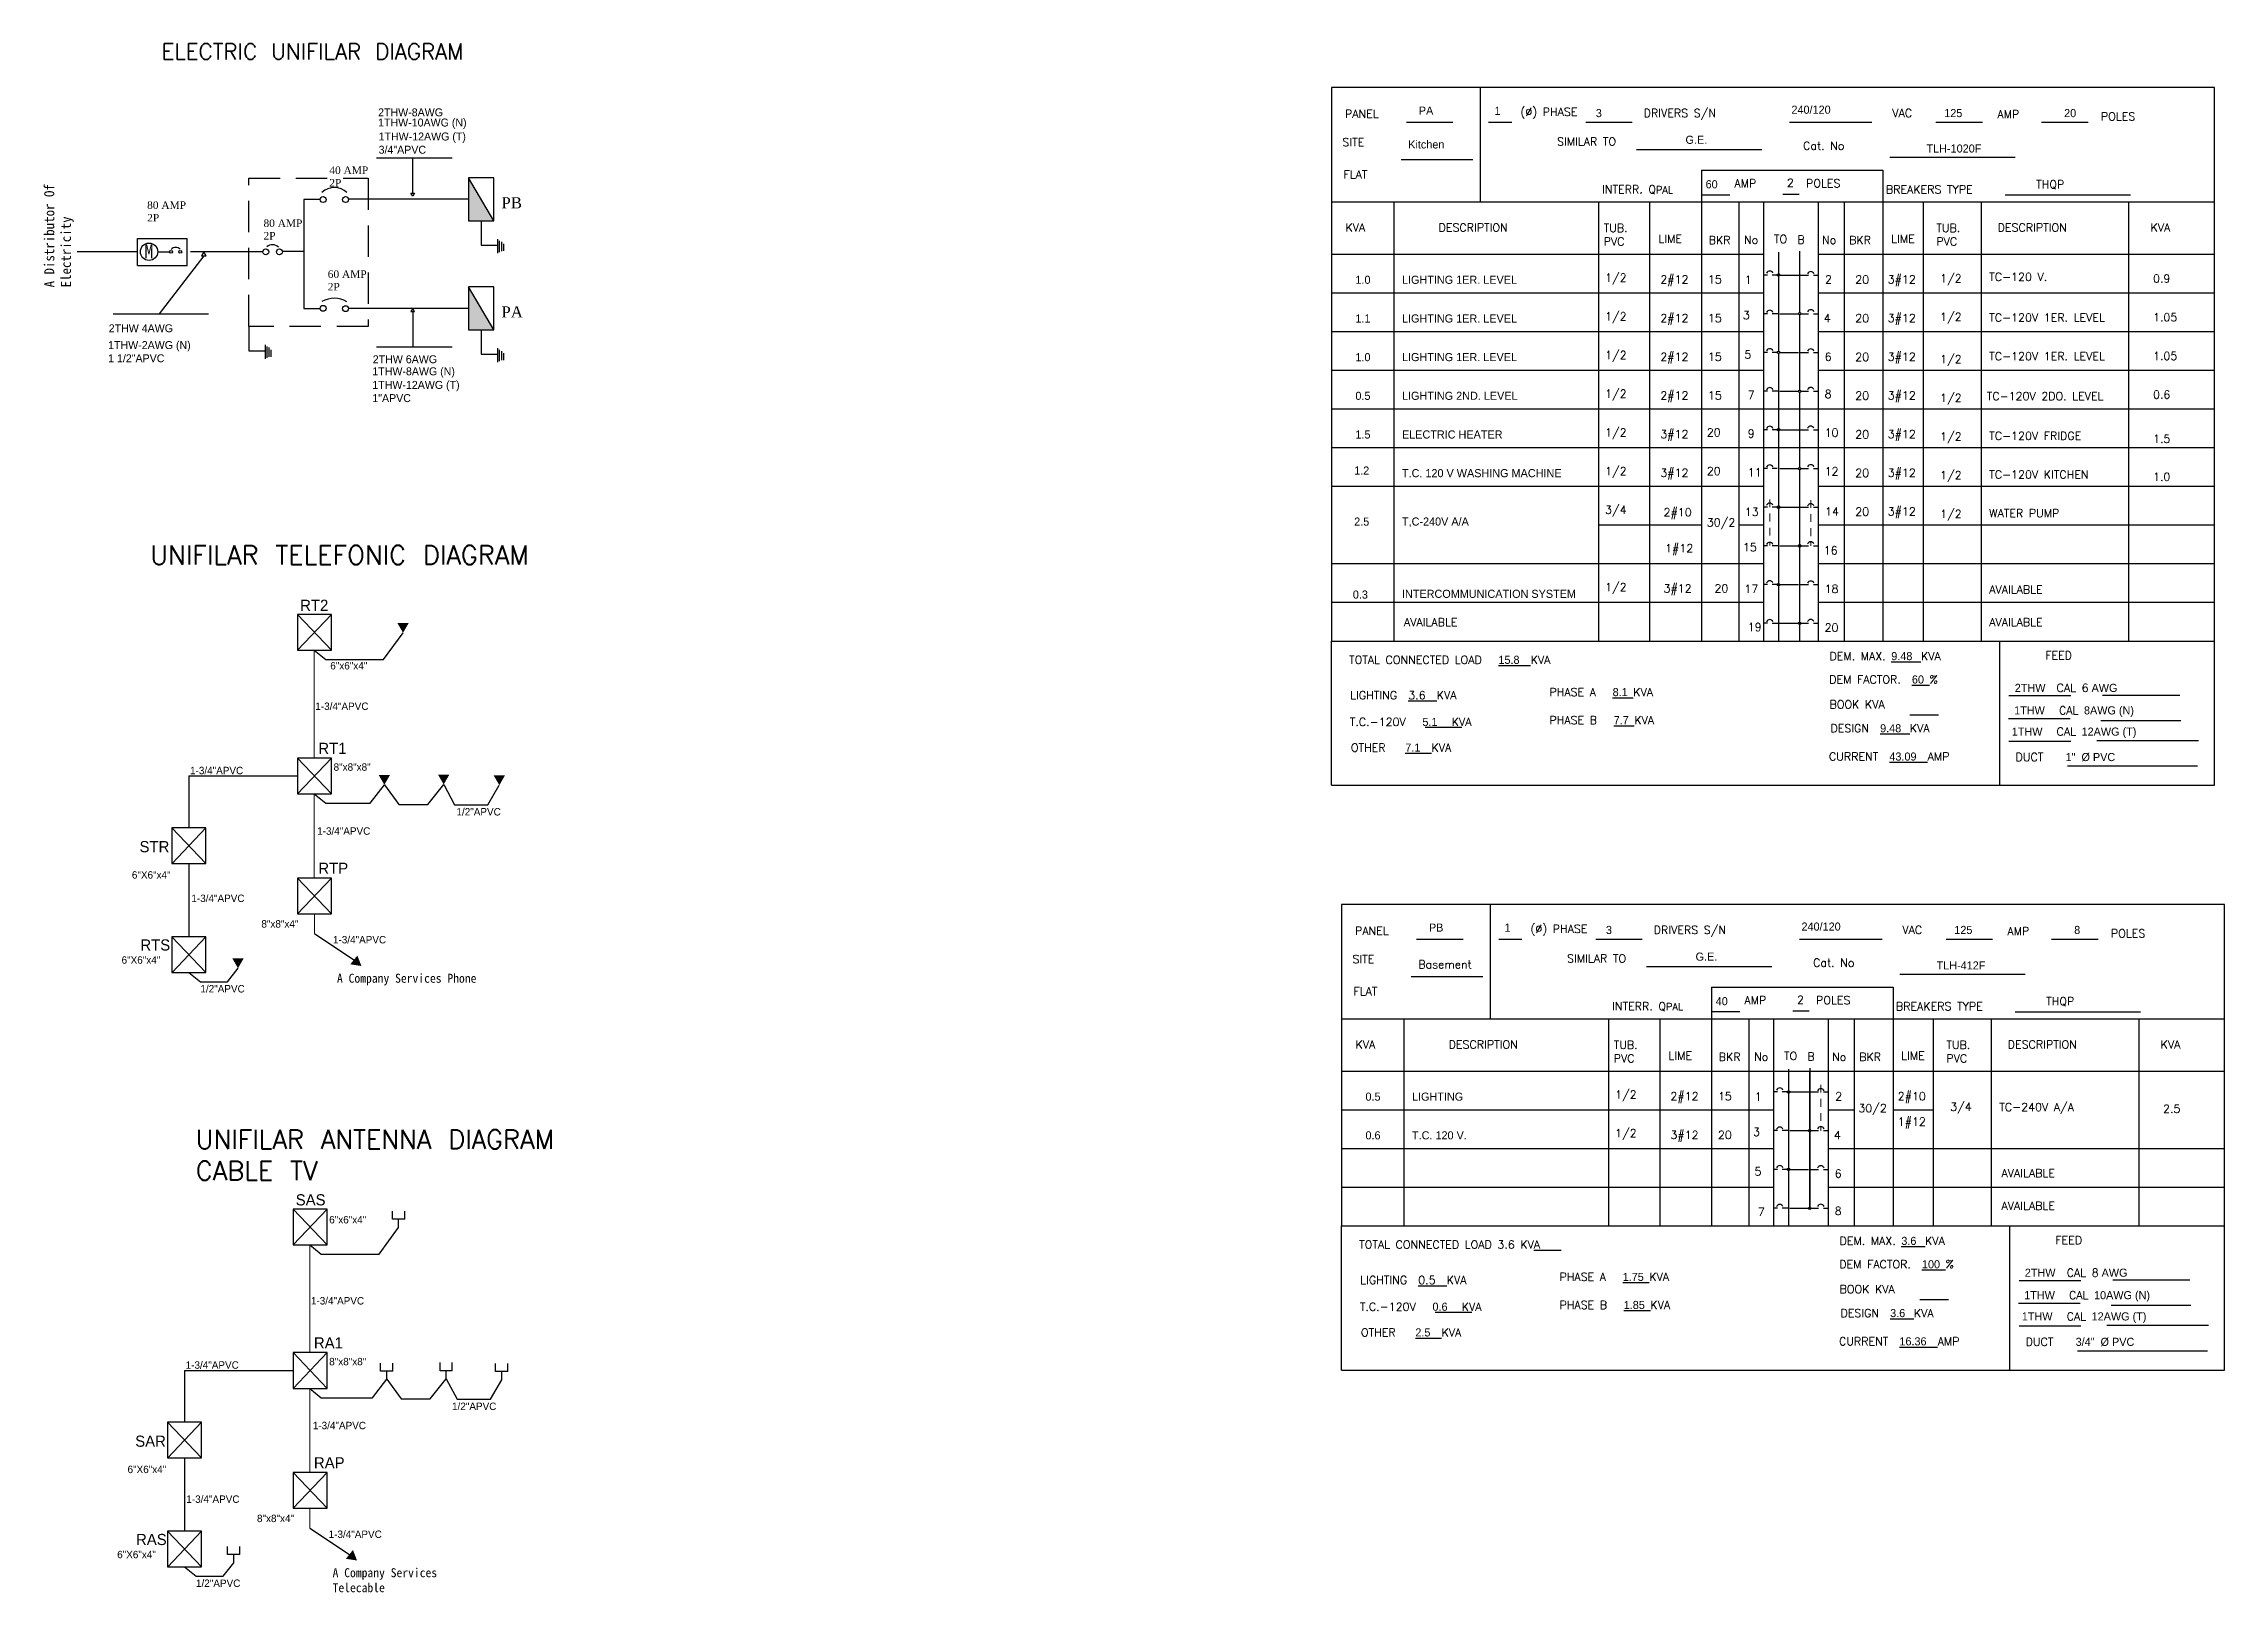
# Model space of a CAD drawing. Header units: inches. Extents: x 41 to 213, y -29 to -2.
# Drawn here: x 178.56 to 213.29, y -27.19 to -2.53 of the extents above; entities that cross this region are included whole.
import ezdxf
from ezdxf.enums import TextEntityAlignment as Align

# ---------------------------------------------------------------- set-up
doc = ezdxf.new("R2010")
doc.units = ezdxf.units.IN
doc.header["$MEASUREMENT"] = 0
for name, pattern in [('ACAD_ISO03W100', [30, 12, -18]), ('DASHED', [0.75, 0.5, -0.25]), ('DASHED2', [0.375, 0.25, -0.125]), ('HIDDEN2', [4.7625, 3.175, -1.5875])]:
    doc.linetypes.add(name, pattern=pattern)
for name, color, linetype in [('04', 4, 'Continuous'), ('ELECTRICAS', 3, 'DASHED'), ('solares', 2, 'Continuous')]:
    doc.layers.add(name, color=color, linetype=linetype)
for name, color, linetype, lineweight in [('DIAGRAMA UNIFILAR Y TABLA DE CARGA 1', 7, 'Continuous', 25), ('Electric- Antenas tv.', 5, 'DASHED', 15), ('PANELES ELECTRICOS1', 42, 'Continuous', 18), ('TEXT_Pen_No__82', 8, 'Continuous', 25), ('textos', 7, 'Continuous', 18), ('TOMACORRIENTES 1', 122, 'Continuous', 40)]:
    doc.layers.add(name, color=color, linetype=linetype, lineweight=lineweight)
doc.styles.add('SIMPLEX', font='simplex.shx', dxfattribs={"height": 0.2})
doc.styles.add('style5', font='txt.shx', dxfattribs={"height": 1.2})
doc.styles.add('time new roman', font='times.ttf', dxfattribs={"height": 0.16})

msp = doc.modelspace()

# ---------------------------------------------------------------- texts
at = {"attachment_point": 1, "style": 'style5'}
for s, insert, char_height, width in [('ELECTRIC UNIFILAR DIAGRAM', (180.441, -2.527), 0.25, 10.95405), ('UNIFILAR TELEFONIC DIAGRAM', (180.261, -10.519), 0.3, 13.14486), ('UNIFILAR ANTENNA DIAGRAM \\PCABLE TV', (180.985, -19.822), 0.3, 13.14486)]:
    msp.add_mtext(s, dxfattribs=dict(at, insert=insert, char_height=char_height, width=width))
at = {"layer": 'DIAGRAMA UNIFILAR Y TABLA DE CARGA 1', "attachment_point": 1, "style": 'SIMPLEX'}
for s, insert, char_height, width in [('PANEL', (199.285, -3.58), 0.129, 8.8992), ('{\\fCountryBlueprint|b0|i0|c2|p2;PA}', (200.461, -3.529), 0.12904, 8.9), ('{\\fCountryBlueprint|b0|i0|c2|p2;1}', (201.665, -3.532), 0.12904, 8.8992), ('(Ø) PHASE', (202.079, -3.549), 0.129, 8.8992), ('{\\fCountryBlueprint|b0|i0|c2|p2;3}', (203.279, -3.568), 0.12904, 8.8992), ('DRIVERS S/N', (204.041, -3.567), 0.12904, 8.8992), ('{\\fCountryBlueprint|b0|i0|c2|p2;240/120}', (206.394, -3.514), 0.12904, 8.8992), ('VAC', (208, -3.567), 0.129, 8.8992), ('{\\fCountryBlueprint|b0|i0|c2|p2;125}', (208.827, -3.568), 0.12904, 8.8992), ('AMP', (209.673, -3.585), 0.129, 8.8992), ('{\\fCountryBlueprint|b0|i0|c2|p2;20}', (210.736, -3.568), 0.12904, 8.8992), ('POLES', (211.321, -3.621), 0.129, 8.8992), ('SITE', (199.244, -4.032), 0.129, 8.8992), ('\\P{\\fCountryBlueprint|b0|i0|c2|p2;Kitchen}', (200.292, -3.852), 0.12904, 8.9), ('SIMILAR TO', (202.661, -4.022), 0.129, 8.8992), ('{\\fCountryBlueprint|b0|i0|c2|p2;G.E.}', (204.707, -3.993), 0.12904, 8.8992), ('Cat. No', (206.579, -4.088), 0.129, 8.8992), ('{\\fCountryBlueprint|b0|i0|c2|p2;TLH-1020F}', (208.545, -4.132), 0.12904, 8.8992), ('FLAT', (199.26, -4.545), 0.129, 8.8992), ('INTERR. Q{\\H0.875x;PAL}', (203.379, -4.782), 0.12904, 8.8992), ('{\\fCountryBlueprint|b0|i0|c2|p2;60}', (205.027, -4.701), 0.12904, 8.8992), ('AMP', (205.485, -4.686), 0.129, 8.8992), ('2', (206.322, -4.678), 0.129, 8.8992), ('POLES', (206.626, -4.686), 0.129, 8.8992), ('BREAKERS TYPE', (207.897, -4.783), 0.12904, 8.8992), ('THQP', (210.29, -4.702), 0.129, 8.8992), ('KVA', (199.292, -5.391), 0.129, 8.8992), ('DESCRIPTION', (200.775, -5.391), 0.12904, 8.8992), ('TUB.\\PPVC', (203.404, -5.397), 0.129, 8.8992), ('TUB.\\PPVC', (208.701, -5.397), 0.129, 8.8992), ('DESCRIPTION', (209.677, -5.391), 0.12904, 8.8992), ('KVA', (212.112, -5.391), 0.129, 8.8992), ('LIME', (204.275, -5.57), 0.129, 8.8992), ('BKR', (205.076, -5.59), 0.129, 8.8992), ('No', (205.638, -5.586), 0.129, 1.02248), ('TO', (206.115, -5.573), 0.129, 1.02248), ('B', (206.488, -5.583), 0.129, 1.02248), ('No', (206.881, -5.588), 0.129, 1.02248), ('BKR', (207.312, -5.59), 0.129, 8.8992), ('LIME', (207.982, -5.57), 0.129, 8.8992), ('{\\fCountryBlueprint|b0|i0|c2|p2;1.0}', (199.451, -6.222), 0.12904, 3.23991), ('{\\fCountryBlueprint|b0|i0|c2|p2;LIGHTING 1ER. LEVEL}', (200.192, -6.222), 0.12904, 3.23991), ('1/2', (203.426, -6.188), 0.129, 3.24), ('2#12', (204.306, -6.216), 0.129, 3.24), ('15', (205.063, -6.216), 0.129, 3.24), ('1', (205.65, -6.223), 0.129, 3.23991), ('2', (206.929, -6.216), 0.129, 3.23991), ('20', (207.41, -6.219), 0.129, 3.24), ('3#12', (207.926, -6.216), 0.129, 3.24), ('1/2', (208.762, -6.199), 0.129, 3.24), ('TC-120 V.  ', (209.543, -6.176), 0.12904, 3.24), ('0.9', (212.151, -6.203), 0.129, 3.24), ('{\\fCountryBlueprint|b0|i0|c2|p2;1.1}', (199.451, -6.838), 0.12904, 3.23991), ('{\\fCountryBlueprint|b0|i0|c2|p2;LIGHTING 1ER. LEVEL}', (200.192, -6.838), 0.12904, 3.23991), ('1/2', (203.426, -6.804), 0.129, 3.24), ('2#12', (204.306, -6.832), 0.129, 3.24), ('15', (205.063, -6.832), 0.129, 3.24), ('3', (205.621, -6.784), 0.129, 3.23991), ('4', (206.909, -6.834), 0.129, 3.23991), ('20', (207.41, -6.835), 0.129, 3.24), ('3#12', (207.926, -6.832), 0.129, 3.24), ('1/2', (208.762, -6.813), 0.129, 3.24), ('TC-120V 1ER. LEVEL   ', (209.543, -6.824), 0.12904, 3.24), ('1.05', (212.151, -6.819), 0.129, 3.24), ('\\pt1.16134;{\\fCountryBlueprint|b0|i0|c2|p2;1.0}', (199.451, -7.454), 0.12904, 3.24), ('{\\fCountryBlueprint|b0|i0|c2|p2;LIGHTING 1ER. LEVEL}', (200.192, -7.453), 0.12904, 3.23991), ('1/2', (203.426, -7.42), 0.129, 3.24), ('2#12', (204.306, -7.448), 0.129, 3.24), ('15', (205.063, -7.448), 0.129, 3.24), ('5', (205.644, -7.411), 0.129, 3.23991), ('6', (206.922, -7.448), 0.129, 3.23991), ('20', (207.41, -7.451), 0.129, 3.24), ('3#12', (207.926, -7.448), 0.129, 3.24), ('1/2', (208.762, -7.486), 0.129, 3.24), ('TC-120V 1ER. LEVEL   ', (209.543, -7.44), 0.12904, 3.24), ('1.05', (212.151, -7.435), 0.129, 3.24), ('\\pt1.16134;{\\fCountryBlueprint|b0|i0|c2|p2;0.5}', (199.451, -8.07), 0.12904, 3.24), ('{\\fCountryBlueprint|b0|i0|c2|p2;LIGHTING 2ND. LEVEL}', (200.192, -8.069), 0.12904, 3.23991), ('1/2', (203.426, -8.036), 0.129, 3.24), ('2#12', (204.306, -8.064), 0.129, 3.24), ('15', (205.063, -8.064), 0.129, 3.24), ('7', (205.698, -8.056), 0.129, 3.23991), ('8', (206.922, -8.04), 0.129, 3.23991), ('20', (207.41, -8.067), 0.129, 3.24), ('3#12', (207.926, -8.064), 0.129, 3.24), ('1/2', (208.762, -8.102), 0.129, 3.24), ('TC-120V 2DO. LEVEL', (209.504, -8.075), 0.12904, 3.24), ('0.6', (212.151, -8.051), 0.129, 3.24), ('1/2', (203.426, -8.652), 0.129, 3.24), ('3#12', (204.306, -8.68), 0.129, 3.24), ('20', (205.046, -8.652), 0.129, 3.24), ('9', (205.698, -8.672), 0.129, 3.23991), ('10', (206.922, -8.656), 0.129, 3.23991), ('3#12', (207.926, -8.68), 0.129, 3.24), ('{\\fCountryBlueprint|b0|i0|c2|p2;1.5}', (199.451, -8.685), 0.12904, 3.23991), ('{\\fCountryBlueprint|b0|i0|c2|p2;ELECTRIC HEATER}', (200.192, -8.685), 0.12904, 3.23991), ('20', (207.41, -8.683), 0.129, 3.24), ('1/2', (208.762, -8.718), 0.129, 3.24), ('TC-120V FRIDGE', (209.543, -8.707), 0.12904, 3.24), ('1.5', (212.151, -8.754), 0.129, 3.24), ('{\\fCountryBlueprint|b0|i0|c2|p2;1.2}', (199.431, -9.259), 0.12904, 3.23991), ('{\\fCountryBlueprint|b0|i0|c2|p2;T.C. 120 V WASHING MACHINE}', (200.192, -9.301), 0.12904, 3.23991), ('1/2', (203.426, -9.268), 0.129, 3.24), ('3#12', (204.306, -9.296), 0.129, 3.24), ('20', (205.046, -9.268), 0.129, 3.24), ('11', (205.698, -9.288), 0.129, 3.23991), ('12', (206.922, -9.272), 0.129, 3.23991), ('20', (207.41, -9.298), 0.129, 3.24), ('3#12', (207.926, -9.296), 0.129, 3.24), ('1/2', (208.762, -9.334), 0.129, 3.24), ('TC-120V KITCHEN', (209.543, -9.323), 0.12904, 3.24), ('1.0', (212.151, -9.359), 0.129, 3.24), ('{\\fCountryBlueprint|b0|i0|c2|p2;2.5}', (199.431, -10.072), 0.12904, 3.23991), ('{\\fCountryBlueprint|b0|i0|c2|p2;T,C-240V A/A}', (200.192, -10.071), 0.12904, 3.23991), ('3/4', (203.426, -9.884), 0.129, 3.24), ('2#10', (204.358, -9.924), 0.129, 3.24), ('30/2', (205.046, -10.085), 0.129, 3.24), ('13', (205.65, -9.918), 0.129, 3.23991), ('14', (206.929, -9.912), 0.129, 3.23991), ('20', (207.41, -9.914), 0.129, 3.24), ('3#12', (207.926, -9.911), 0.129, 3.24), ('1/2', (208.762, -9.95), 0.129, 3.24), ('WATER PUMP', (209.543, -9.939), 0.129, 3.24), ('1#12', (204.382, -10.497), 0.129, 3.24), ('15', (205.621, -10.48), 0.129, 3.23991), ('16', (206.909, -10.53), 0.129, 3.23991), ('1/2', (203.426, -11.115), 0.129, 3.24), ('3#12', (204.358, -11.136), 0.129, 3.24), ('{\\fCountryBlueprint|b0|i0|c2|p2;0.3}', (199.41, -11.234), 0.12904, 3.23991), ('{\\fCountryBlueprint|b0|i0|c2|p2;INTERCOMMUNICATION SYSTEM}', (200.192, -11.222), 0.12904, 3.23991), ('20', (205.168, -11.136), 0.129, 3.24), ('17', (205.644, -11.143), 0.129, 3.23991), ('18', (206.922, -11.143), 0.129, 3.23991), ('AVAILABLE', (209.543, -11.155), 0.129, 3.23991), ('AVAILABLE', (200.224, -11.675), 0.129, 3.23991), ('19', (205.698, -11.751), 0.129, 3.23991), ('20', (206.922, -11.759), 0.129, 3.23991), ('AVAILABLE', (209.543, -11.675), 0.129, 3.23991), ('TOTAL CONNECTED LOAD   {\\fCountryBlueprint|b0|i0|c2|p2;\\L15.8}  KVA', (199.35, -12.273), 0.12904, 8.9), ('DEM. MAX. {\\fCountryBlueprint|b0|i0|c2|p2;\\L9.48\\fTimes New Roman|b0|i0|c0|p18; } KVA', (206.999, -12.214), 0.12904, 8.9), ('FEED', (210.436, -12.202), 0.129, 8.8992), ('LIGHTING  {\\L3.6 } KVA', (199.368, -12.837), 0.12904, 8.9), ('PHASE A   {\\fCountryBlueprint|b0|i0|c2|p2;\\L8.1} KVA ', (202.54, -12.787), 0.12904, 8.9), ('DEM FACTOR.  {\\fCountryBlueprint|b0|i0|c2|p2;\\L60} %', (206.996, -12.586), 0.12904, 8.9), ('{\\fCountryBlueprint|b0|i0|c2|p2;2THW}  CAL 6{\\fCountryBlueprint|b0|i0|c2|p2; AWG}', (209.95, -12.72), 0.12904, 8.8992), ('BOOK KVA', (207, -12.982), 0.129, 8.8992), ('{\\fCountryBlueprint|b0|i0|c2|p2;1THW }  CAL {\\fCountryBlueprint|b0|i0|c2|p2;8AWG (N)}', (209.94, -13.078), 0.12904, 8.9), ('T.C.-120V   {\\fCountryBlueprint|b0|i0|c2|p2;5.1\\fTimes New Roman|b0|i0|c0|p18; }  KVA', (199.362, -13.262), 0.12904, 8.9), ('PHASE B   {\\fCountryBlueprint|b0|i0|c2|p2;\\L7.7} KVA ', (202.54, -13.234), 0.12904, 8.9), ('DESIGN {\\L \\fCountryBlueprint|b0|i0|c2|p2;9.48\\fTimes New Roman|b0|i0|c0|p18; } KVA', (207.015, -13.363), 0.12904, 8.9), ('{\\fCountryBlueprint|b0|i0|c2|p2;1THW }  CAL {\\fCountryBlueprint|b0|i0|c2|p2;12AWG (T)}', (209.902, -13.416), 0.12904, 8.8992), ('OTHER   {\\fCountryBlueprint|b0|i0|c2|p2; \\L7.1}  KVA', (199.379, -13.671), 0.12904, 8.9), ('CURRENT  {\\fCountryBlueprint|b0|i0|c2|p2;\\L43.09}  AMP', (206.991, -13.813), 0.12904, 8.9), ('DUCT    {\\fCountryBlueprint|b0|i0|c2|p2;1"  Ø PVC}', (209.963, -13.821), 0.12904, 8.9), ('PANEL', (199.445, -16.587), 0.129, 8.8992), ('{\\fCountryBlueprint|b0|i0|c2|p2;PB}', (200.622, -16.536), 0.12904, 8.9), ('{\\fCountryBlueprint|b0|i0|c2|p2;1}', (201.825, -16.538), 0.12904, 8.8992), ('(Ø) PHASE', (202.239, -16.556), 0.129, 8.8992), ('{\\fCountryBlueprint|b0|i0|c2|p2;3}', (203.44, -16.574), 0.12904, 8.8992), ('DRIVERS S/N', (204.201, -16.574), 0.12904, 8.8992), ('{\\fCountryBlueprint|b0|i0|c2|p2;240/120}', (206.554, -16.52), 0.12904, 8.8992), ('VAC', (208.16, -16.574), 0.129, 8.8992), ('{\\fCountryBlueprint|b0|i0|c2|p2;125}', (208.987, -16.574), 0.12904, 8.8992), ('AMP', (209.833, -16.592), 0.129, 8.8992), ('{\\fCountryBlueprint|b0|i0|c2|p2;8}', (210.896, -16.574), 0.12904, 8.8992), ('POLES', (211.481, -16.628), 0.129, 8.8992), ('{\\fCountryBlueprint|b0|i0|c2|p2;G.E.}', (204.867, -16.999), 0.12904, 8.8992), ('SITE', (199.404, -17.038), 0.129, 8.8992), ('Basement', (200.452, -17.122), 0.129, 8.9), ('SIMILAR TO', (202.821, -17.029), 0.129, 8.8992), ('Cat. No', (206.739, -17.095), 0.129, 8.8992), ('{\\fCountryBlueprint|b0|i0|c2|p2;TLH-412F}', (208.705, -17.139), 0.12904, 8.8992), ('FLAT', (199.42, -17.552), 0.129, 8.8992), ('{\\fCountryBlueprint|b0|i0|c2|p2;40}', (205.188, -17.708), 0.12904, 8.8992), ('AMP', (205.645, -17.692), 0.129, 8.8992), ('2', (206.482, -17.685), 0.129, 8.8992), ('POLES', (206.786, -17.692), 0.129, 8.8992), ('THQP', (210.45, -17.709), 0.129, 8.8992), ('INTERR. Q{\\H0.875x;PAL}', (203.539, -17.789), 0.12904, 8.8992), ('BREAKERS TYPE', (208.057, -17.79), 0.12904, 8.8992), ('KVA', (199.452, -18.398), 0.129, 8.8992), ('DESCRIPTION', (200.935, -18.398), 0.12904, 8.8992), ('TUB.\\PPVC', (203.564, -18.404), 0.129, 8.8992), ('TUB.\\PPVC', (208.861, -18.404), 0.129, 8.8992), ('DESCRIPTION', (209.838, -18.398), 0.12904, 8.8992), ('KVA', (212.272, -18.398), 0.129, 8.8992), ('LIME', (204.435, -18.576), 0.129, 8.8992), ('BKR', (205.236, -18.596), 0.129, 8.8992), ('No', (205.799, -18.592), 0.129, 1.02248), ('TO', (206.276, -18.58), 0.129, 1.02248), ('B', (206.648, -18.589), 0.129, 1.02248), ('No', (207.041, -18.595), 0.129, 1.02248), ('BKR', (207.472, -18.596), 0.129, 8.8992), ('LIME', (208.142, -18.576), 0.129, 8.8992), ('{\\fCountryBlueprint|b0|i0|c2|p2;0.5}', (199.611, -19.228), 0.12904, 3.23991), ('{\\fCountryBlueprint|b0|i0|c2|p2;LIGHTING }', (200.352, -19.228), 0.12904, 3.23991), ('1/2', (203.586, -19.195), 0.129, 3.24), ('2#12', (204.467, -19.222), 0.129, 3.24), ('15', (205.223, -19.222), 0.129, 3.24), ('1', (205.81, -19.229), 0.129, 3.23991), ('2', (207.09, -19.223), 0.129, 3.23991), ('30/2', (207.459, -19.412), 0.129, 3.24), ('2#10', (208.086, -19.222), 0.129, 3.24), ('3/4', (208.922, -19.389), 0.129, 3.24), ('TC-240V A/A  ', (209.703, -19.394), 0.12904, 3.24), ('2.5', (212.311, -19.421), 0.129, 3.24), ('1/2', (203.586, -19.81), 0.129, 3.24), ('3', (205.781, -19.791), 0.129, 3.23991), ('1#12', (208.086, -19.626), 0.129, 3.24), ('{\\fCountryBlueprint|b0|i0|c2|p2;0.6}', (199.611, -19.844), 0.12904, 3.23991), ('{\\fCountryBlueprint|b0|i0|c2|p2;T.C. 120 V.}', (200.352, -19.844), 0.12904, 3.23991), ('3#12', (204.467, -19.838), 0.129, 3.24), ('20', (205.223, -19.838), 0.129, 3.24), ('4', (207.069, -19.84), 0.129, 3.23991), ('5', (205.805, -20.418), 0.129, 3.23991), ('6', (207.083, -20.454), 0.129, 3.23991), ('AVAILABLE', (209.738, -20.447), 0.129, 3.24), ('7', (205.858, -21.062), 0.129, 3.23991), ('8', (207.083, -21.047), 0.129, 3.23991), ('AVAILABLE', (209.738, -20.967), 0.129, 3.24), ('DEM. MAX. {\\fCountryBlueprint|b0|i0|c2|p2;\\L3.6\\fTimes New Roman|b0|i0|c0|p18; } KVA', (207.159, -21.525), 0.12904, 8.9), ('FEED', (210.596, -21.513), 0.129, 8.8992), ('TOTAL CONNECTED LOAD 3.6 KVA', (199.51, -21.584), 0.12904, 8.9), ('LIGHTING  {\\L0.5 } KVA', (199.528, -22.148), 0.12904, 8.9), ('PHASE A   {\\fCountryBlueprint|b0|i0|c2|p2;\\L1.75} KVA ', (202.7, -22.098), 0.12904, 8.9), ('DEM FACTOR.  {\\fCountryBlueprint|b0|i0|c2|p2;\\L100} %', (207.156, -21.897), 0.12904, 8.9), ('{\\fCountryBlueprint|b0|i0|c2|p2;2THW}  CAL 8{\\fCountryBlueprint|b0|i0|c2|p2; AWG}', (210.11, -22.031), 0.12904, 8.8992), ('T.C.-120V   {\\fCountryBlueprint|b0|i0|c2|p2;0.6\\fTimes New Roman|b0|i0|c0|p18; }  KVA', (199.522, -22.573), 0.12904, 8.9), ('PHASE B   {\\fCountryBlueprint|b0|i0|c2|p2;\\L1.85} KVA ', (202.7, -22.545), 0.12904, 8.9), ('BOOK KVA', (207.16, -22.293), 0.129, 8.8992), ('{\\fCountryBlueprint|b0|i0|c2|p2;1THW }  CAL {\\fCountryBlueprint|b0|i0|c2|p2;10AWG (N)}', (210.1, -22.389), 0.12904, 8.9), ('DESIGN {\\L \\fCountryBlueprint|b0|i0|c2|p2;3.6\\fTimes New Roman|b0|i0|c0|p18; } KVA', (207.175, -22.674), 0.12904, 8.9), ('{\\fCountryBlueprint|b0|i0|c2|p2;1THW }  CAL {\\fCountryBlueprint|b0|i0|c2|p2;12AWG (T)}', (210.062, -22.727), 0.12904, 8.8992), ('OTHER   {\\fCountryBlueprint|b0|i0|c2|p2; \\L2.5}  KVA', (199.539, -22.982), 0.12904, 8.9), ('CURRENT  {\\fCountryBlueprint|b0|i0|c2|p2;\\L16.36}  AMP', (207.151, -23.124), 0.12904, 8.9), ('DUCT    {\\fCountryBlueprint|b0|i0|c2|p2;3/4"  Ø PVC}', (210.123, -23.132), 0.12904, 8.9)]:
    msp.add_mtext(s, dxfattribs=dict(at, insert=insert, char_height=char_height, width=width))
at = {"layer": 'PANELES ELECTRICOS1', "linetype": 'HIDDEN2'}
for s, height, p in [('RT2', 0.1776, (182.647, -11.558)), ('6"x6"x4"', 0.1182, (183.127, -12.491)), ('1-3/4"APVC', 0.1182, (182.889, -13.136)), ('RT1', 0.1776, (182.937, -13.836)), ('1-3/4"APVC', 0.1182, (180.894, -14.159)), ('8"x8"x8"', 0.1182, (183.18, -14.104)), ('1/2"APVC', 0.1182, (185.136, -14.816)), ('STR', 0.1776, (180.09, -15.401)), ('1-3/4"APVC', 0.1182, (182.918, -15.123)), ('RTP', 0.1776, (182.937, -15.745)), ('6"X6"x4"', 0.1182, (179.968, -15.821)), ('1-3/4"APVC', 0.1182, (180.915, -16.194)), ('8"x8"x4"', 0.1182, (182.03, -16.601)), ('RTS', 0.1776, (180.103, -16.966)), ('1-3/4"APVC', 0.1182, (183.17, -16.853)), ('6"X6"x4"', 0.1182, (179.804, -17.177)), ('1/2"APVC', 0.1182, (181.059, -17.634)), ('SAS', 0.1776, (182.577, -21.024)), ('6"x6"x4"', 0.1182, (183.11, -21.311)), ('1-3/4"APVC', 0.1182, (182.819, -22.602)), ('RA1', 0.1776, (182.867, -23.302)), ('1-3/4"APVC', 0.1182, (180.824, -23.625)), ('8"x8"x8"', 0.1182, (183.11, -23.57)), ('1/2"APVC', 0.1182, (185.066, -24.282)), ('1-3/4"APVC', 0.1182, (182.849, -24.588)), ('SAR', 0.1776, (180.021, -24.867)), ('6"X6"x4"', 0.1182, (179.899, -25.287)), ('RAP', 0.1776, (182.867, -25.211)), ('1-3/4"APVC', 0.1182, (180.835, -25.76)), ('8"x8"x4"', 0.1182, (181.96, -26.067)), ('RAS', 0.1776, (180.034, -26.432)), ('1-3/4"APVC', 0.1182, (183.101, -26.319)), ('6"X6"x4"', 0.1182, (179.734, -26.642)), ('1/2"APVC', 0.1182, (180.989, -27.099))]:
    msp.add_text(s, height=height, dxfattribs=at).set_placement(p)
at = {"layer": 'solares', "color": 2, "linetype": 'Continuous', "attachment_point": 1, "style": 'time new roman'}
for s, insert, char_height, width in [('40 AMP\\P2P', (183.112, -4.482), 0.12, 1.02777), ('80 AMP\\P2P', (180.211, -5.038), 0.12, 1.02777), ('PB', (185.852, -4.972), 0.1774, 0.25501), ('80 AMP\\P2P', (182.064, -5.326), 0.12, 1.02777), ('60 AMP\\P2P', (183.087, -6.137), 0.12, 1.02777), ('PA', (185.852, -6.709), 0.1774, 0.25501)]:
    msp.add_mtext(s, dxfattribs=dict(at, insert=insert, char_height=char_height, width=width))
at = {"layer": 'textos'}
for s, insert, char_height, width, attachment_point in [('2THW-8AWG ', (183.889, -3.686), 0.1264, 2.07666, 7), ('1THW-10AWG (N)', (183.889, -3.884), 0.1264, 2.07666, 7), ('1THW-12AWG (T)\\P3/4"APVC', (183.897, -4.281), 0.1264, 2.07666, 7), ('{\\fBatangChe|b0|i0|c0|p49;\\C6;M}', (180.168, -5.723), 0.22154, 3.6397, 1), ('1THW-2AWG (N)\\P1 1/2"APVC', (179.59, -7.263), 0.1264, 2.07666, 1), ('2THW 4AWG', (179.599, -6.996), 0.1264, 2.07666, 1), ('2THW 6AWG', (183.804, -7.489), 0.1264, 2.07666, 1), ('1THW-8AWG (N)', (183.797, -7.681), 0.1264, 2.07666, 1), ('1THW-12AWG (T)\\P1"APVC', (183.797, -7.897), 0.1264, 2.07666, 1), ('{\\fBatangChe|b0|i0|c0|p49;\\C6;A Company Services Phone}', (183.234, -17.336), 0.14313, 2.35156, 1), ('{\\fBatangChe|b0|i0|c0|p49;\\C6;A Company Services Telecable}', (183.164, -26.801), 0.14313, 2.35156, 1)]:
    msp.add_mtext(s, dxfattribs=dict(at, insert=insert, char_height=char_height, width=width, attachment_point=attachment_point))
at = {"layer": 'textos', "insert": (178.573, -6.408), "char_height": 0.15904, "width": 2.61284, "attachment_point": 1, "rotation": 90}
msp.add_mtext('{\\fBatangChe|b0|i0|c0|p49;\\C6;A Distributor Of Electricity}', dxfattribs=at)

# ---------------------------------------------------------------- blocks, each defined once
blk = doc.blocks.new('registro electrico')
at = {"layer": 'Electric- Antenas tv.', "color": 30, "linetype": 'ACAD_ISO03W100', "lineweight": -3}
blk.add_lwpolyline([(-1.1, -1.14), (1.07, -1.14), (1.07, 1.14), (-1.1, 1.14)], close=True, dxfattribs=at)
for points in [[(-1.1, 1.14), (1.07, -1.14)], [(1.07, 1.14), (-1.09, -1.14)]]:
    blk.add_lwpolyline(points, dxfattribs=at)
blk = doc.blocks.new('E-TELE2')
at = {"color": 0}
blk.add_solid([(0.04, 0), (0.82, -0.45), (0.82, 0.45)], dxfattribs=at)
blk.add_attdef('SUB', text='', height=0.375, dxfattribs=at).set_placement((0.54, -0.75), align=Align.MIDDLE)

# ---------------------------------------------------------------- hatches: boundary and pattern name
h = msp.add_hatch(color=256)
h.dxf.hatch_style = 1
h.paths.add_polyline_path([(206.543, -10.523, 1), (206.505, -10.523, 1)])
h = msp.add_hatch()
h.set_pattern_fill('ANSI31', color=256)
h.set_pattern_definition([(45, (-237.3827, 40.19967), (-0.088388348, 0.088388348), [])])
edge = h.paths.add_edge_path()
edge.add_arc((206.187, -11.139), 0.0194, 0, 360)
h = msp.add_hatch(color=256)
h.dxf.hatch_style = 1
h.paths.add_polyline_path([(206.543, -11.758, 1), (206.505, -11.758, 1)])
h = msp.add_hatch(color=256)
h.dxf.hatch_style = 1
h.paths.add_polyline_path([(206.665, -19.834, 1), (206.704, -19.834, 1)])
h = msp.add_hatch(color=256)
h.dxf.hatch_style = 1
h.paths.add_polyline_path([(206.328, -20.45, 1), (206.367, -20.45, 1)])
h = msp.add_hatch(color=256)
h.dxf.hatch_style = 1
h.paths.add_polyline_path([(206.704, -21.069, 1), (206.665, -21.069, 1)])
at = {"layer": 'DIAGRAMA UNIFILAR Y TABLA DE CARGA 1'}
for points in [[(206.168, -6.211, 1), (206.207, -6.211, 1)], [(206.168, -9.907, 1), (206.207, -9.907, 1)], [(206.168, -9.907, 1), (206.207, -9.907, 1)], [(206.328, -19.217, 1), (206.367, -19.217, 1)]]:
    msp.add_hatch(color=256, dxfattribs=at).paths.add_polyline_path(points)
h = msp.add_hatch(color=256, dxfattribs=at)
edge = h.paths.add_edge_path()
edge.add_arc((206.524, -6.827), 0.0194, 0, 360)
edge = h.paths.add_edge_path()
edge.add_arc((206.187, -7.444), 0.0194, 0, 360)
edge = h.paths.add_edge_path()
edge.add_arc((206.524, -8.062), 0.0194, 0, 360)
edge = h.paths.add_edge_path()
edge.add_arc((206.187, -8.675), 0.0194, 0, 360)
edge = h.paths.add_edge_path()
edge.add_arc((206.524, -9.294), 0.0194, 0, 360)
at = {"layer": 'solares', "linetype": 'Continuous'}
for points in [[(185.329, -4.664), (185.329, -5.346), (185.734, -5.346)], [(185.329, -6.401), (185.329, -7.083), (185.734, -7.083)]]:
    msp.add_hatch(color=2, dxfattribs=at).paths.add_polyline_path(points)

# ---------------------------------------------------------------- linework, layer by layer
for p, q in [((183.862, -4.344), (185.067, -4.344)), ((184.44, -4.908), (184.44, -4.344)), ((182.966, -5.007), (182.707, -5.007)), ((182.707, -5.007), (182.707, -6.742)), ((185.329, -5.005), (183.417, -5.005)), ((185.531, -5.346), (185.531, -5.733)), ((180.058, -5.842), (179.095, -5.842)), ((180.379, -5.842), (180.57, -5.842)), ((182.053, -5.842), (180.903, -5.842)), ((182.707, -5.837), (182.365, -5.837)), ((185.531, -5.733), (185.789, -5.733)), ((185.789, -5.639), (185.789, -5.861)), ((185.818, -5.665), (185.818, -5.846)), ((185.851, -5.683), (185.851, -5.831)), ((185.883, -5.716), (185.883, -5.827)), ((181.113, -5.905), (180.4, -6.829)), ((179.672, -6.829), (181.189, -6.829)), ((182.707, -6.742), (182.966, -6.742)), ((185.329, -6.742), (183.417, -6.742)), ((184.44, -6.792), (184.44, -7.356)), ((181.83, -7.029), (181.83, -7.417)), ((185.531, -7.083), (185.531, -7.471)), ((181.83, -7.417), (182.088, -7.417)), ((182.088, -7.322), (182.088, -7.544)), ((182.117, -7.348), (182.117, -7.53)), ((182.15, -7.367), (182.15, -7.514)), ((182.181, -7.4), (182.181, -7.511)), ((183.862, -7.356), (185.067, -7.356)), ((185.531, -7.471), (185.789, -7.471)), ((185.789, -7.376), (185.789, -7.599)), ((185.818, -7.402), (185.818, -7.584)), ((185.851, -7.421), (185.851, -7.568)), ((185.883, -7.454), (185.883, -7.565)), ((202.293, -21.735), (202.726, -21.735))]:
    msp.add_line(p, q)
for points in [[(184.44, -4.958), (184.411, -4.908), (184.469, -4.908)], [(181.113, -5.842), (181.077, -5.905), (181.15, -5.905)], [(184.44, -6.742), (184.411, -6.792), (184.469, -6.792)]]:
    msp.add_lwpolyline(points, close=True)
for centre, radius in [((180.241, -5.841), 0.138), ((180.593, -5.842), 0.0233), ((180.738, -5.842), 0.0233)]:
    msp.add_circle(centre, radius)
for centre, radius, start, end in [((180.667, -5.871), 0.1, 45.1904, 137.3742), ((182.208, -5.87), 0.14, 47.4341, 130.6308)]:
    msp.add_arc(centre, radius, start, end)
at = {"layer": '04', "color": 43, "ltscale": 0.25}
for p, q in [((180.058, -6.059), (180.058, -5.63)), ((180.058, -5.63), (180.849, -5.63)), ((180.849, -6.059), (180.849, -5.63)), ((180.058, -6.059), (180.849, -6.059))]:
    msp.add_line(p, q, dxfattribs=at)
at = {"layer": 'DIAGRAMA UNIFILAR Y TABLA DE CARGA 1'}
for p, q in [((201.435, -3.227), (201.435, -5.047)), ((200.264, -3.777), (201.004, -3.777)), ((201.572, -3.777), (201.942, -3.777)), ((203.119, -3.777), (203.858, -3.777)), ((206.361, -3.777), (207.676, -3.777)), ((208.695, -3.777), (209.435, -3.777)), ((210.376, -3.777), (211.116, -3.777)), ((200.179, -4.374), (201.322, -4.374)), ((203.925, -4.212), (205.92, -4.212)), ((207.96, -4.335), (209.955, -4.335)), ((204.963, -4.541), (207.851, -4.541)), ((204.963, -4.541), (204.963, -12.038)), ((207.851, -4.541), (207.851, -12.038)), ((199.07, -5.047), (213.128, -5.047)), ((200.063, -5.047), (200.063, -12.038)), ((203.322, -5.047), (203.322, -12.038)), ((204.136, -5.047), (204.136, -12.038)), ((204.978, -4.933), (205.411, -4.933)), ((205.555, -5.047), (205.555, -12.038)), ((205.949, -5.047), (205.949, -12.038)), ((206.257, -4.921), (206.516, -4.921)), ((206.817, -5.047), (206.817, -12.038)), ((207.235, -5.047), (207.235, -12.038)), ((208.492, -5.047), (208.492, -12.038)), ((209.416, -5.047), (209.416, -12.038)), ((209.797, -4.934), (211.791, -4.934)), ((211.763, -5.047), (211.763, -12.038)), ((199.07, -5.878), (205.949, -5.878)), ((206.187, -5.847), (206.187, -6.191)), ((206.524, -5.83), (206.524, -6.808)), ((206.817, -5.878), (213.128, -5.878)), ((206.013, -6.211), (205.949, -6.211)), ((206.168, -6.211), (206.087, -6.211)), ((206.187, -6.23), (206.187, -7.424)), ((206.207, -6.211), (206.505, -6.211)), ((206.207, -6.211), (206.524, -6.211)), ((206.524, -6.211), (206.667, -6.211)), ((206.744, -6.211), (206.817, -6.211)), ((199.07, -6.494), (205.949, -6.494)), ((206.817, -6.494), (213.128, -6.494)), ((206.013, -6.827), (205.949, -6.827)), ((206.187, -6.827), (206.087, -6.827)), ((206.207, -6.827), (206.505, -6.827)), ((206.524, -6.847), (206.524, -8.043)), ((206.543, -6.827), (206.667, -6.827)), ((206.744, -6.827), (206.817, -6.827)), ((199.07, -7.11), (205.949, -7.11)), ((206.817, -7.11), (213.128, -7.11)), ((206.013, -7.443), (205.949, -7.443)), ((206.168, -7.443), (206.087, -7.443)), ((206.187, -7.463), (206.187, -12.038)), ((206.207, -7.443), (206.505, -7.443)), ((206.524, -7.443), (206.667, -7.443)), ((206.744, -7.443), (206.817, -7.443)), ((199.07, -7.726), (205.949, -7.726)), ((206.817, -7.726), (213.128, -7.726)), ((206.013, -8.059), (205.949, -8.059)), ((206.187, -8.059), (206.087, -8.059)), ((206.207, -8.059), (206.505, -8.059)), ((206.524, -8.082), (206.524, -9.275)), ((206.543, -8.059), (206.667, -8.059)), ((206.744, -8.059), (206.817, -8.059)), ((199.07, -8.342), (206.817, -8.342)), ((199.07, -8.342), (213.128, -8.342)), ((206.013, -8.675), (205.949, -8.675)), ((206.168, -8.675), (206.087, -8.675)), ((206.207, -8.675), (206.667, -8.675)), ((206.744, -8.675), (206.817, -8.675)), ((206.817, -8.342), (213.128, -8.342)), ((199.07, -8.958), (207.235, -8.958)), ((206.187, -8.694), (206.187, -8.958)), ((206.817, -8.958), (207.235, -8.958)), ((207.235, -8.958), (213.128, -8.958)), ((207.851, -8.958), (208.492, -8.958)), ((206.013, -9.291), (205.949, -9.291)), ((206.168, -9.291), (206.087, -9.291)), ((206.207, -9.291), (206.505, -9.291)), ((206.524, -9.313), (206.524, -10.504)), ((206.543, -9.291), (206.667, -9.291)), ((206.744, -9.291), (206.817, -9.291)), ((199.07, -9.574), (205.949, -9.574)), ((206.817, -9.574), (211.763, -9.574)), ((211.763, -9.574), (213.128, -9.574)), ((206.013, -9.907), (205.949, -9.907)), ((206.168, -9.907), (206.087, -9.907)), ((206.207, -9.907), (206.505, -9.907)), ((206.207, -9.907), (206.524, -9.907)), ((206.524, -9.907), (206.667, -9.907)), ((206.744, -9.907), (206.817, -9.907)), ((203.322, -10.19), (204.963, -10.19)), ((205.555, -10.19), (205.949, -10.19)), ((206.817, -10.19), (207.235, -10.19)), ((207.235, -10.19), (213.128, -10.19)), ((206.013, -10.523), (205.949, -10.523)), ((206.187, -10.523), (206.087, -10.523)), ((206.207, -10.523), (206.505, -10.523)), ((206.524, -10.542), (206.524, -11.739)), ((206.543, -10.523), (206.667, -10.523)), ((206.744, -10.523), (206.817, -10.523)), ((199.07, -10.806), (205.949, -10.806)), ((206.817, -10.806), (213.128, -10.806)), ((199.07, -11.422), (205.949, -11.422)), ((205.555, -11.422), (205.949, -11.422)), ((206.013, -11.139), (205.949, -11.139)), ((206.168, -11.139), (206.087, -11.139)), ((206.207, -11.139), (206.505, -11.139)), ((206.524, -11.139), (206.667, -11.139)), ((206.744, -11.139), (206.817, -11.139)), ((206.817, -11.422), (213.128, -11.422)), ((206.013, -11.755), (205.949, -11.755)), ((206.087, -11.755), (206.505, -11.755)), ((206.524, -11.778), (206.524, -12.038)), ((206.543, -11.755), (206.667, -11.755)), ((206.744, -11.755), (206.817, -11.755)), ((199.07, -12.038), (205.949, -12.038)), ((199.07, -12.038), (213.128, -12.038)), ((199.07, -14.334), (199.07, -12.038)), ((206.817, -12.038), (213.128, -12.038)), ((209.705, -12.038), (209.705, -14.334)), ((213.128, -14.334), (213.128, -12.038)), ((209.858, -12.908), (210.843, -12.908)), ((211.349, -12.898), (212.578, -12.898)), ((200.562, -13.412), (201.146, -13.412)), ((208.279, -13.213), (208.733, -13.213)), ((209.848, -13.272), (210.832, -13.272)), ((211.322, -13.302), (212.596, -13.302)), ((209.858, -13.632), (210.843, -13.632)), ((211.255, -13.622), (212.877, -13.622)), ((210.788, -14.028), (212.858, -14.028)), ((199.07, -14.334), (213.128, -14.334)), ((201.595, -16.234), (201.595, -18.053)), ((200.424, -16.784), (201.164, -16.784)), ((201.732, -16.784), (202.102, -16.784)), ((203.279, -16.784), (204.019, -16.784)), ((206.521, -16.784), (207.836, -16.784)), ((208.855, -16.784), (209.595, -16.784)), ((210.537, -16.784), (211.276, -16.784)), ((204.085, -17.219), (206.08, -17.219)), ((208.12, -17.341), (210.115, -17.341)), ((200.339, -17.381), (201.482, -17.381)), ((205.123, -17.548), (208.011, -17.548)), ((205.123, -17.548), (205.123, -21.349)), ((208.011, -17.548), (208.011, -21.349)), ((199.23, -18.053), (213.288, -18.053)), ((200.223, -18.053), (200.223, -21.349)), ((203.482, -18.053), (203.482, -21.349)), ((204.297, -18.053), (204.297, -21.349)), ((205.138, -17.939), (205.571, -17.939)), ((205.715, -18.053), (205.715, -21.349)), ((206.109, -18.053), (206.109, -21.349)), ((206.417, -17.928), (206.676, -17.928)), ((206.977, -18.053), (206.977, -21.349)), ((207.395, -18.053), (207.395, -21.349)), ((208.652, -18.053), (208.652, -21.349)), ((209.576, -18.053), (209.576, -21.349)), ((209.957, -17.941), (211.951, -17.941)), ((211.923, -18.053), (211.923, -21.349)), ((199.23, -18.885), (206.109, -18.885)), ((199.23, -18.885), (207.395, -18.885)), ((206.347, -18.854), (206.347, -19.198)), ((206.684, -18.837), (206.684, -19.814)), ((206.684, -21.089), (206.684, -18.885)), ((206.977, -18.885), (213.288, -18.885)), ((207.395, -18.885), (213.288, -18.885)), ((206.173, -19.218), (206.109, -19.218)), ((206.328, -19.218), (206.247, -19.218)), ((206.347, -19.237), (206.347, -20.431)), ((206.367, -19.218), (206.665, -19.218)), ((206.367, -19.218), (206.684, -19.218)), ((206.684, -19.218), (206.827, -19.218)), ((206.905, -19.218), (206.977, -19.218)), ((199.23, -19.501), (206.109, -19.501)), ((199.23, -19.501), (206.109, -19.501)), ((206.977, -19.501), (207.395, -19.501)), ((208.011, -19.501), (208.652, -19.501)), ((199.23, -20.117), (206.109, -20.117)), ((206.173, -19.834), (206.109, -19.834)), ((206.347, -19.834), (206.247, -19.834)), ((206.367, -19.834), (206.665, -19.834)), ((206.684, -19.853), (206.684, -21.05)), ((206.704, -19.834), (206.827, -19.834)), ((206.905, -19.834), (206.977, -19.834)), ((206.977, -20.117), (213.288, -20.117)), ((207.395, -20.117), (213.288, -20.117)), ((206.173, -20.45), (206.109, -20.45)), ((206.328, -20.45), (206.247, -20.45)), ((206.347, -20.47), (206.347, -21.349)), ((206.367, -20.45), (206.665, -20.45)), ((206.684, -20.45), (206.827, -20.45)), ((206.905, -20.45), (206.977, -20.45)), ((199.23, -20.733), (206.109, -20.733)), ((199.23, -20.733), (206.109, -20.733)), ((206.977, -20.733), (213.288, -20.733)), ((206.977, -20.733), (213.288, -20.733)), ((206.173, -21.066), (206.109, -21.066)), ((206.347, -21.066), (206.247, -21.066)), ((206.367, -21.066), (206.665, -21.066)), ((206.703, -21.066), (206.827, -21.066)), ((206.905, -21.066), (206.977, -21.066)), ((199.23, -21.349), (206.977, -21.349)), ((199.23, -21.349), (213.288, -21.349)), ((199.23, -21.349), (206.109, -21.349)), ((199.23, -21.349), (206.109, -21.349)), ((199.23, -21.349), (213.288, -21.349)), ((199.23, -23.645), (199.23, -21.349)), ((206.977, -21.349), (213.288, -21.349)), ((206.977, -21.349), (213.288, -21.349)), ((206.977, -21.349), (213.288, -21.349)), ((209.865, -21.349), (209.865, -23.645)), ((213.288, -23.645), (213.288, -21.349)), ((210.018, -22.219), (211.003, -22.219)), ((211.509, -22.209), (212.738, -22.209)), ((208.439, -22.524), (208.893, -22.524)), ((200.723, -22.723), (201.306, -22.723)), ((210.008, -22.583), (210.993, -22.583)), ((211.483, -22.613), (212.756, -22.613)), ((210.018, -22.943), (211.003, -22.943)), ((211.415, -22.933), (213.037, -22.933)), ((210.948, -23.339), (213.018, -23.339)), ((199.23, -23.645), (213.288, -23.645))]:
    msp.add_line(p, q, dxfattribs=at)
for points in [[(199.07, -12.038), (213.128, -12.038), (213.128, -3.227), (199.07, -3.227)], [(199.23, -21.349), (213.288, -21.349), (213.288, -16.234), (199.23, -16.234)]]:
    msp.add_lwpolyline(points, close=True, dxfattribs=at)
for centre in [(206.187, -6.211), (206.524, -6.827), (206.187, -7.444), (206.524, -8.062), (206.187, -8.675), (206.524, -9.294), (206.187, -9.907), (206.187, -9.907), (206.524, -10.523), (206.524, -10.523), (206.187, -11.139), (206.187, -11.139), (206.524, -11.758), (206.524, -11.758), (206.347, -19.217), (206.684, -19.834), (206.347, -20.45), (206.684, -21.069)]:
    msp.add_circle(centre, 0.0194, dxfattribs=at)
for centre in [(206.048, -6.202), (206.701, -6.212), (206.048, -6.826), (206.701, -6.818), (206.048, -7.439), (206.701, -7.442), (206.048, -8.058), (206.701, -8.055), (206.048, -8.673), (206.701, -8.671), (206.048, -9.289), (206.701, -9.286), (206.048, -9.898), (206.701, -9.908), (206.048, -10.522), (206.701, -10.514), (206.048, -11.134), (206.701, -11.138), (206.048, -11.753), (206.701, -11.75), (206.208, -19.209), (206.862, -19.219), (206.208, -19.833), (206.862, -19.825), (206.208, -20.445), (206.862, -20.449), (206.208, -21.064), (206.862, -21.061)]:
    msp.add_arc(centre, 0.0548, 21.9863, 158.0137, dxfattribs=at)
at = {"layer": 'ELECTRICAS'}
msp.add_lwpolyline([(181.83, -4.671), (183.729, -4.671), (183.729, -7.029), (181.83, -7.029)], close=True, dxfattribs=at)
at = {"layer": 'PANELES ELECTRICOS1', "linetype": 'HIDDEN2'}
for points in [[(182.868, -13.902), (182.868, -12.185)], [(182.868, -15.808), (182.868, -14.471)], [(182.868, -14.701), (182.868, -14.471)], [(182.874, -16.697), (182.874, -16.385)], [(182.799, -23.367), (182.799, -21.651)], [(182.799, -25.273), (182.799, -23.937)], [(182.799, -24.166), (182.799, -23.937)], [(182.804, -26.162), (182.804, -25.85)]]:
    msp.add_lwpolyline(points, dxfattribs=at)
at = {"layer": 'solares', "color": 2, "linetype": 'Continuous'}
for p, q in [((185.734, -5.346), (185.329, -4.664)), ((185.734, -7.083), (185.329, -6.401))]:
    msp.add_line(p, q, dxfattribs=at)
for points in [[(185.329, -4.664), (185.329, -5.346), (185.734, -5.346), (185.734, -4.664)], [(185.329, -6.401), (185.329, -7.083), (185.734, -7.083), (185.734, -6.401)]]:
    msp.add_lwpolyline(points, close=True, dxfattribs=at)
for centre, radius in [((183.013, -5.01), 0.047), ((183.37, -5.01), 0.0473), ((182.1, -5.842), 0.047), ((182.318, -5.842), 0.0473), ((183.013, -6.742), 0.047), ((183.37, -6.747), 0.0473)]:
    msp.add_circle(centre, radius, dxfattribs=at)
for centre, radius, start, end in [((183.191, -5.101), 0.284, 45.3949, 133.6949), ((183.19, -6.958), 0.378, 58.0038, 121.086)]:
    msp.add_arc(centre, radius, start, end, dxfattribs=at)
at = {"layer": 'TEXT_Pen_No__82'}
for p, q in [((183.975, -12.334), (184.286, -11.908)), ((182.868, -12.185), (183.054, -12.334)), ((183.054, -12.334), (183.975, -12.334)), ((180.877, -14.187), (182.605, -14.187)), ((180.877, -14.187), (180.877, -15.01)), ((182.868, -14.471), (183.054, -14.62)), ((183.762, -14.62), (183.988, -14.327)), ((183.988, -14.327), (184.218, -14.639)), ((184.679, -14.639), (184.933, -14.322)), ((184.933, -14.322), (185.106, -14.646)), ((185.638, -14.646), (185.819, -14.334)), ((183.054, -14.62), (183.762, -14.62)), ((184.218, -14.639), (184.679, -14.639)), ((185.106, -14.646), (185.638, -14.646)), ((180.877, -15.296), (180.877, -15.296)), ((180.877, -15.58), (180.877, -16.745)), ((182.874, -16.697), (183.502, -17.115)), ((180.876, -17.314), (181.062, -17.463)), ((180.877, -17.03), (180.877, -17.031)), ((180.877, -17.03), (180.877, -17.031)), ((181.492, -17.463), (181.658, -17.248)), ((181.062, -17.463), (181.492, -17.463)), ((184.118, -21.244), (184.118, -21.115)), ((184.313, -21.244), (184.313, -21.115)), ((183.905, -21.8), (184.216, -21.374)), ((184.313, -21.244), (184.118, -21.244)), ((184.216, -21.374), (184.216, -21.244)), ((182.799, -21.651), (182.984, -21.8)), ((182.984, -21.8), (183.905, -21.8)), ((183.929, -23.663), (183.929, -23.534)), ((184.125, -23.663), (184.125, -23.534)), ((184.875, -23.658), (184.875, -23.528)), ((185.07, -23.658), (185.07, -23.528)), ((185.76, -23.669), (185.76, -23.54)), ((185.955, -23.669), (185.955, -23.54)), ((180.807, -23.652), (182.535, -23.652)), ((180.807, -23.652), (180.807, -24.476)), ((182.799, -23.937), (182.984, -24.086)), ((183.801, -24.086), (184.027, -23.793)), ((184.125, -23.663), (183.929, -23.663)), ((184.027, -23.793), (184.027, -23.663)), ((184.027, -23.793), (184.257, -24.104)), ((184.718, -24.104), (184.973, -23.787)), ((185.07, -23.658), (184.875, -23.658)), ((184.973, -23.787), (184.973, -23.658)), ((184.973, -23.787), (185.146, -24.111)), ((185.677, -24.111), (185.858, -23.799)), ((185.955, -23.669), (185.76, -23.669)), ((185.858, -23.799), (185.858, -23.669)), ((182.984, -24.086), (183.801, -24.086)), ((184.257, -24.104), (184.718, -24.104)), ((185.146, -24.111), (185.677, -24.111)), ((180.807, -24.761), (180.807, -24.761)), ((180.807, -25.045), (180.807, -26.211)), ((182.804, -26.162), (183.432, -26.58)), ((180.807, -26.496), (180.807, -26.496)), ((180.807, -26.496), (180.807, -26.496)), ((181.422, -26.929), (181.589, -26.713)), ((181.491, -26.584), (181.491, -26.454)), ((181.686, -26.584), (181.491, -26.584)), ((181.589, -26.713), (181.589, -26.584)), ((181.686, -26.584), (181.686, -26.454)), ((180.807, -26.78), (180.992, -26.929)), ((180.992, -26.929), (181.422, -26.929))]:
    msp.add_line(p, q, dxfattribs=at)
at = {"layer": 'TOMACORRIENTES 1', "linetype": 'DASHED2', "lineweight": 20, "ltscale": 0.5}
for p, q in [((206.048, -9.784), (206.048, -10.515)), ((206.701, -9.793), (206.701, -10.525)), ((206.862, -19.104), (206.862, -19.836))]:
    msp.add_line(p, q, dxfattribs=at)

# ---------------------------------------------------------------- block references
at = {"layer": 'PANELES ELECTRICOS1', "color": 2, "linetype": 'HIDDEN2', "lineweight": -3, "xscale": 0.2491636794489459, "yscale": 0.2491636794489459, "zscale": 0.2491636794489459}
for p in [(182.879, -11.901), (182.879, -14.187), (180.88, -15.296), (182.879, -16.096), (180.88, -17.03), (182.809, -21.367), (182.809, -23.653), (180.81, -24.761), (182.809, -25.562), (180.81, -26.496)]:
    msp.add_blockref('registro electrico', p, dxfattribs=at)
at = {"layer": 'PANELES ELECTRICOS1', "color": 3, "linetype": 'DASHED2', "xscale": -0.1996788099277765, "yscale": 0.1996788099277765, "zscale": 0.1996788100862462}
for p, rotation in [((184.286, -11.916), 270), ((183.988, -14.336), 270), ((184.933, -14.33), 270), ((185.819, -14.342), 270), ((181.658, -17.256), 270), ((183.63, -17.218), 321.2853679005049), ((183.56, -26.683), 321.2853679005049)]:
    msp.add_blockref('E-TELE2', p, dxfattribs=dict(at, rotation=rotation))

msp.set_redraw_order([(e.dxf.handle, doc.entitydb.next_handle()) for e in msp.query("TEXT MTEXT ATTDEF DIMENSION ARC_DIMENSION")])  # texts and dimensions are drawn at this point

doc.saveas('drawing.dxf')
